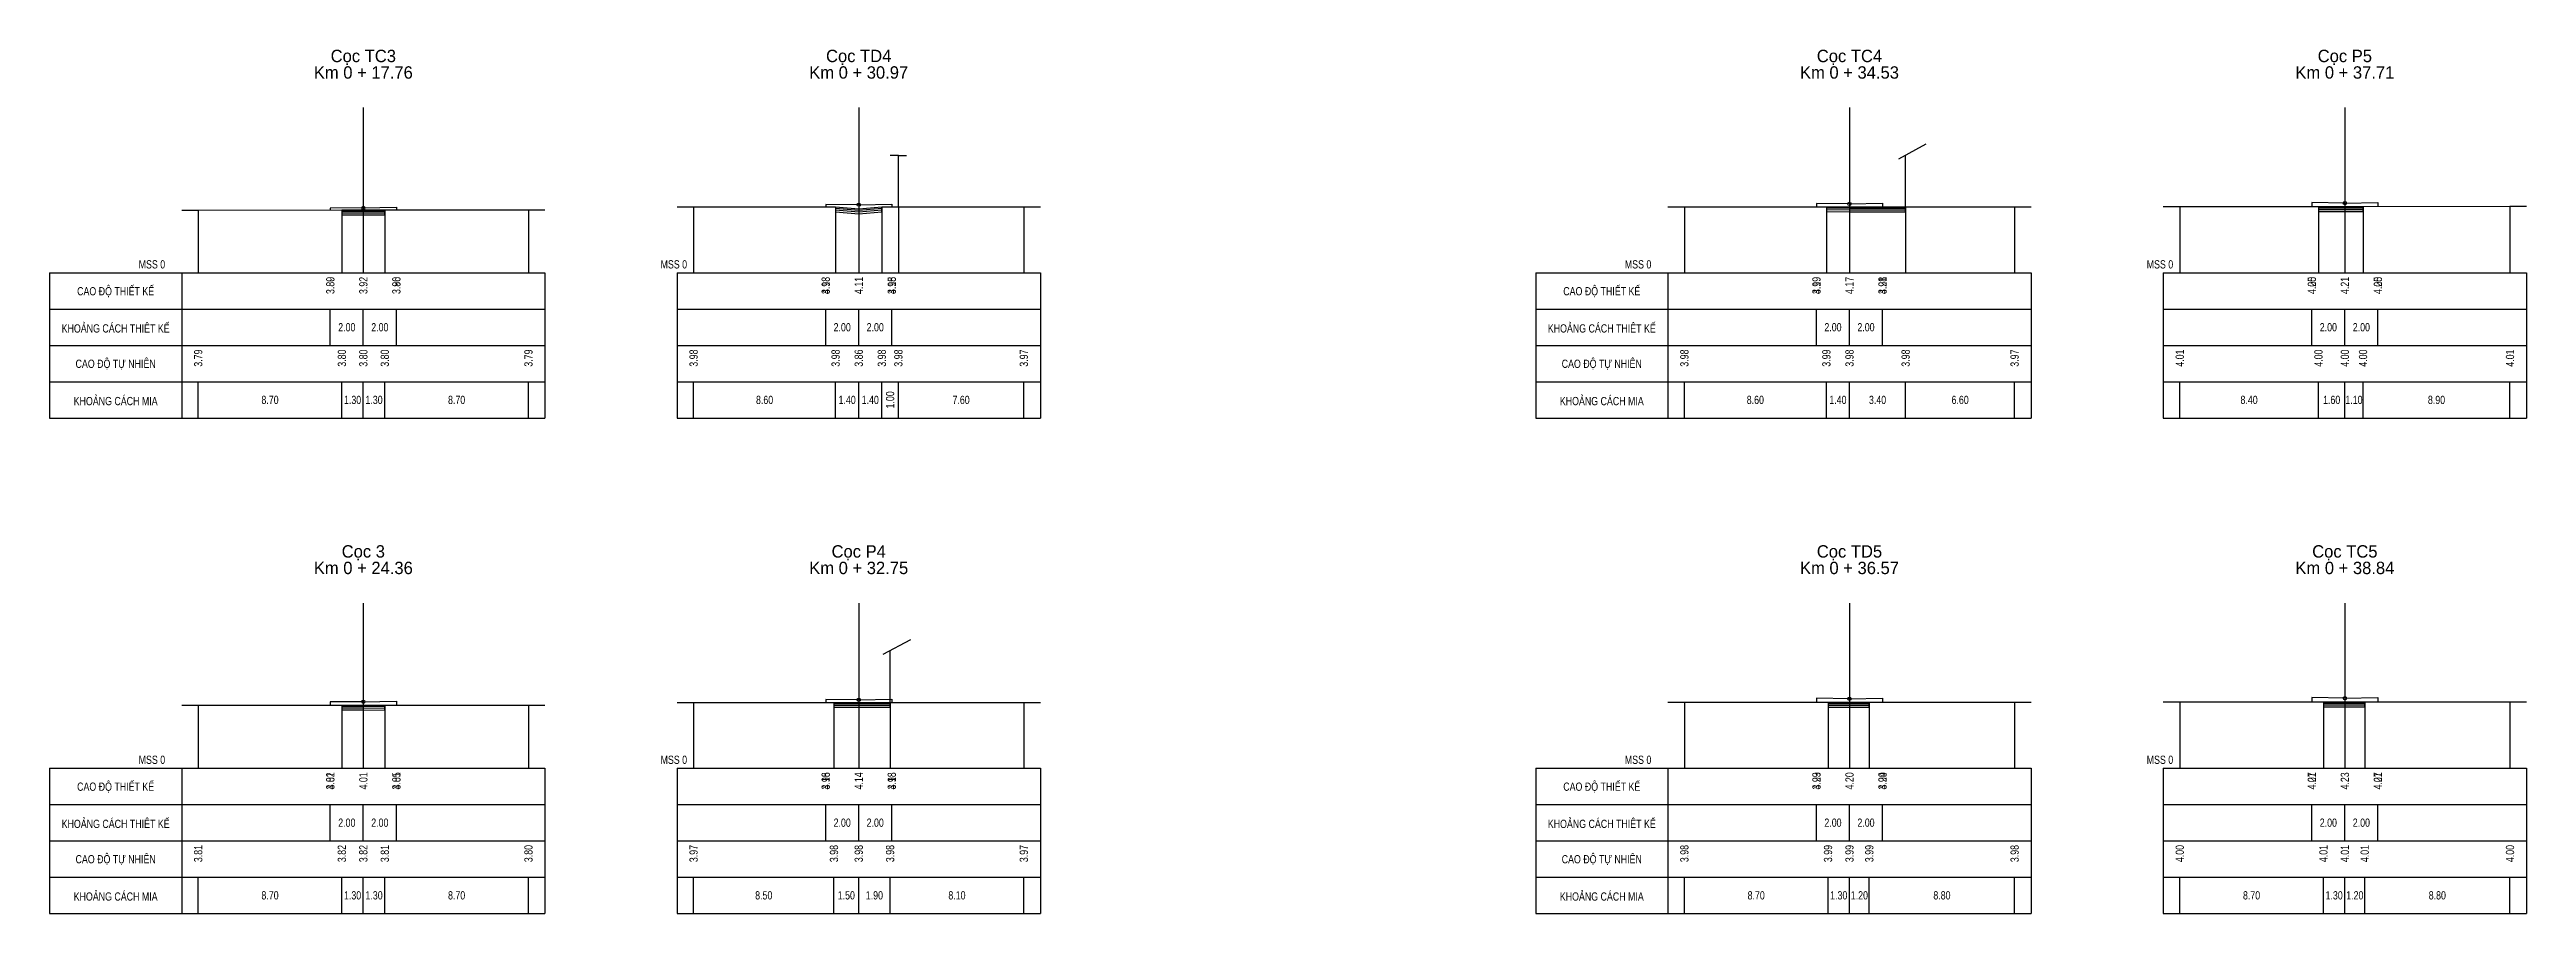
# Model space of a CAD drawing. Header units: inches. Extents: x 261 to 651, y -252 to 113.
# Drawn here: x 441 to 591, y -252 to -199.7 of the extents above; entities that cross this region are included whole.
import ezdxf
from ezdxf.enums import TextEntityAlignment as Align

# ---------------------------------------------------------------- set-up
doc = ezdxf.new("R2010")
doc.units = ezdxf.units.IN
doc.header["$MEASUREMENT"] = 0
for name, color, linetype in [('Bang TN tu nhien', 3, 'Continuous'), ('Duong cu', 8, 'Continuous'), ('Duong do thiet ke', 2, 'Continuous'), ('Duong dong trac ngang tu nhien', 9, 'Continuous'), ('KH_VAT', 8, 'Continuous'), ('Mat duong PD 1', 1, 'Continuous'), ('Taluy', 1, 'Continuous'), ('Trac ngang tu nhien', 3, 'Continuous'), ('TracNgang', 7, 'Continuous')]:
    doc.layers.add(name, color=color, linetype=linetype)
doc.styles.add('BangTN', font='viet buddy.shx', dxfattribs={"width": 0.8})

msp = doc.modelspace()

# ---------------------------------------------------------------- texts
at = {"layer": 'Bang TN tu nhien', "color": 3, "style": 'BangTN', "width": 0.8}
for s, p in [('CAO ĐỘ THIẾT KẾ', (445, -214.3)), ('CAO ĐỘ THIẾT KẾ', (535, -214.3)), ('KHOẢNG CÁCH THIÊT KẾ', (445, -216.5)), ('KHOẢNG CÁCH THIÊT KẾ', (535, -216.5)), ('CAO ĐỘ TỰ NHIÊN', (445, -218.7)), ('CAO ĐỘ TỰ NHIÊN', (535, -218.7)), ('KHOẢNG CÁCH MIA', (445, -220.9)), ('KHOẢNG CÁCH MIA', (535, -220.9)), ('CAO ĐỘ THIẾT KẾ', (445, -244.3)), ('CAO ĐỘ THIẾT KẾ', (535, -244.3)), ('KHOẢNG CÁCH THIÊT KẾ', (445, -246.5)), ('KHOẢNG CÁCH THIÊT KẾ', (535, -246.5)), ('CAO ĐỘ TỰ NHIÊN', (445, -248.7)), ('CAO ĐỘ TỰ NHIÊN', (535, -248.7)), ('KHOẢNG CÁCH MIA', (445, -250.9)), ('KHOẢNG CÁCH MIA', (535, -250.9))]:
    msp.add_text(s, height=0.5, dxfattribs=at).set_placement(p, align=Align.MIDDLE)
at = {"layer": 'Trac ngang tu nhien', "color": 3, "style": 'BangTN'}
for s, p in [('Km 0 + 17.76', (460, -201.45)), ('Cọc TC3', (460, -200.45)), ('Km 0 + 30.97', (490, -201.45)), ('Cọc TD4', (490, -200.45)), ('Km 0 + 34.53', (550, -201.45)), ('Cọc TC4', (550, -200.45)), ('Km 0 + 37.71', (580, -201.45)), ('Cọc P5', (580, -200.45)), ('Km 0 + 24.36', (460, -231.45)), ('Cọc 3', (460, -230.45)), ('Km 0 + 32.75', (490, -231.45)), ('Cọc P4', (490, -230.45)), ('Km 0 + 36.57', (550, -231.45)), ('Cọc TD5', (550, -230.45)), ('Km 0 + 38.84', (580, -231.45)), ('Cọc TC5', (580, -230.45))]:
    msp.add_text(s, height=0.75, dxfattribs=at).set_placement(p, align=Align.CENTER)
at = {"layer": 'Trac ngang tu nhien', "color": 3, "char_height": 0.5, "style": 'BangTN'}
for insert, attachment_point in [((448, -212.95), 9), ((478, -212.95), 7), ((538, -212.95), 9), ((568, -212.95), 7), ((448, -242.95), 9), ((478, -242.95), 7), ((538, -242.95), 9), ((568, -242.95), 7)]:
    msp.add_mtext('MSS 0', dxfattribs=dict(at, insert=insert, attachment_point=attachment_point))
at = {"layer": 'TracNgang', "color": 2, "style": 'BangTN', "width": 0.8}
for s, p in [('3.80', (458, -213.45)), ('3.89', (458, -213.45)), ('3.92', (460, -213.45)), ('3.96', (462, -213.45)), ('3.80', (462, -213.45)), ('3.98', (488, -213.45)), ('4.13', (488, -213.45)), ('4.11', (490, -213.45)), ('3.98', (492, -213.45)), ('4.15', (492, -213.45)), ('3.99', (548, -213.45)), ('4.19', (548, -213.45)), ('4.17', (550, -213.45)), ('4.21', (552, -213.45)), ('3.98', (552, -213.45)), ('4.00', (578, -213.45)), ('4.25', (578, -213.45)), ('4.21', (580, -213.45)), ('4.25', (582, -213.45)), ('4.00', (582, -213.45)), ('3.82', (458, -243.45)), ('4.01', (458, -243.45)), ('4.01', (460, -243.45)), ('4.05', (462, -243.45)), ('3.81', (462, -243.45)), ('3.98', (488, -243.45)), ('4.16', (488, -243.45)), ('4.14', (490, -243.45)), ('4.18', (492, -243.45)), ('3.98', (492, -243.45)), ('3.99', (548, -243.45)), ('4.23', (548, -243.45)), ('4.20', (550, -243.45)), ('4.24', (552, -243.45)), ('3.99', (552, -243.45)), ('4.01', (578, -243.45)), ('4.27', (578, -243.45)), ('4.23', (580, -243.45)), ('4.27', (582, -243.45)), ('4.01', (582, -243.45))]:
    msp.add_text(s, height=0.5, rotation=90, dxfattribs=at).set_placement(p, align=Align.MIDDLE_RIGHT)
for p in [(459, -216.5), (461, -216.5), (489, -216.5), (491, -216.5), (549, -216.5), (551, -216.5), (579, -216.5), (581, -216.5), (459, -246.5), (461, -246.5), (489, -246.5), (491, -246.5), (549, -246.5), (551, -246.5), (579, -246.5), (581, -246.5)]:
    msp.add_text('2.00', height=0.5, dxfattribs=at).set_placement(p, align=Align.MIDDLE)
at = {"layer": 'TracNgang', "color": 3, "style": 'BangTN', "width": 0.8}
for s, p in [('3.79', (450, -217.85)), ('3.80', (458.7, -217.85)), ('3.80', (460, -217.85)), ('3.80', (461.3, -217.85)), ('3.79', (470, -217.85)), ('3.98', (480, -217.85)), ('3.98', (488.6, -217.85)), ('3.86', (490, -217.85)), ('3.98', (491.4, -217.85)), ('3.98', (492.4, -217.85)), ('3.97', (500, -217.85)), ('3.98', (540, -217.85)), ('3.99', (548.6, -217.85)), ('3.98', (550, -217.85)), ('3.98', (553.4, -217.85)), ('3.97', (560, -217.85)), ('4.01', (570, -217.85)), ('4.00', (578.4, -217.85)), ('4.00', (580, -217.85)), ('4.00', (581.1, -217.85)), ('4.01', (590, -217.85)), ('3.81', (450, -247.85)), ('3.82', (458.7, -247.85)), ('3.82', (460, -247.85)), ('3.81', (461.3, -247.85)), ('3.80', (470, -247.85)), ('3.97', (480, -247.85)), ('3.98', (488.5, -247.85)), ('3.98', (490, -247.85)), ('3.98', (491.9, -247.85)), ('3.97', (500, -247.85)), ('3.98', (540, -247.85)), ('3.99', (548.7, -247.85)), ('3.99', (550, -247.85)), ('3.99', (551.2, -247.85)), ('3.98', (560, -247.85)), ('4.00', (570, -247.85)), ('4.01', (578.7, -247.85)), ('4.01', (580, -247.85)), ('4.01', (581.2, -247.85)), ('4.00', (590, -247.85))]:
    msp.add_text(s, height=0.5, rotation=90, dxfattribs=at).set_placement(p, align=Align.MIDDLE_RIGHT)
msp.add_text('1.00', height=0.5, rotation=90, dxfattribs=at).set_placement((491.9, -220.9), align=Align.MIDDLE)
for s, p in [('8.70', (454.35, -220.9)), ('1.30', (459.35, -220.9)), ('1.30', (460.65, -220.9)), ('8.70', (465.65, -220.9)), ('8.60', (484.3, -220.9)), ('1.40', (489.3, -220.9)), ('1.40', (490.7, -220.9)), ('7.60', (496.2, -220.9)), ('8.60', (544.3, -220.9)), ('1.40', (549.3, -220.9)), ('3.40', (551.7, -220.9)), ('6.60', (556.7, -220.9)), ('8.40', (574.2, -220.9)), ('1.60', (579.2, -220.9)), ('1.10', (580.55, -220.9)), ('8.90', (585.55, -220.9)), ('8.70', (454.35, -250.9)), ('1.30', (459.35, -250.9)), ('1.30', (460.65, -250.9)), ('8.70', (465.65, -250.9)), ('8.50', (484.25, -250.9)), ('1.50', (489.25, -250.9)), ('1.90', (490.95, -250.9)), ('8.10', (495.95, -250.9)), ('8.70', (544.35, -250.9)), ('1.30', (549.35, -250.9)), ('1.20', (550.6, -250.9)), ('8.80', (555.6, -250.9)), ('8.70', (574.35, -250.9)), ('1.30', (579.35, -250.9)), ('1.20', (580.6, -250.9)), ('8.80', (585.6, -250.9))]:
    msp.add_text(s, height=0.5, dxfattribs=at).set_placement(p, align=Align.MIDDLE)

# ---------------------------------------------------------------- blocks, each defined once
blk = doc.blocks.new('CHIEUDUNGVAT12')
at = {"layer": 'KH_VAT', "color": 1}
for q in [(-2.5, 15.63), (2.5, 15.63)]:
    blk.add_line((0, 15.63), q, dxfattribs=at)
at = {"layer": 'KH_VAT', "color": 7}
blk.add_lwpolyline([(0, 0), (0, 15.63)], dxfattribs=at)
blk = doc.blocks.new('ChieuDungVat4.dwg')
at = {"layer": 'KH_VAT', "color": 1}
blk.add_blockref('CHIEUDUNGVAT12', (0, 0), dxfattribs=at)
blk = doc.blocks.new('ChieuDungVat2.dwg')
at = {"layer": 'KH_VAT', "color": 6}
for points in [[(-2.09, 14.6), (6.27, 19.07)], [(0, 0), (0, 15.72)]]:
    blk.add_lwpolyline(points, dxfattribs=at)

# ---------------------------------------------------------------- linework, layer by layer
at = {"layer": 'Bang TN tu nhien', "color": 3}
for p, q in [((460, -203.2), (460, -213.2)), ((490, -203.2), (490, -213.2)), ((550, -203.2), (550, -213.2)), ((580, -203.2), (580, -213.2)), ((441, -213.2), (441, -222)), ((441, -213.2), (471, -213.2)), ((449, -213.2), (449, -222)), ((471, -213.2), (471, -222)), ((479, -213.2), (479, -222)), ((479, -213.2), (501, -213.2)), ((501, -213.2), (501, -222)), ((531, -213.2), (531, -222)), ((531, -213.2), (561, -213.2)), ((539, -213.2), (539, -222)), ((561, -213.2), (561, -222)), ((569, -213.2), (569, -222)), ((569, -213.2), (591, -213.2)), ((591, -213.2), (591, -222)), ((441, -215.4), (471, -215.4)), ((479, -215.4), (501, -215.4)), ((531, -215.4), (561, -215.4)), ((569, -215.4), (591, -215.4)), ((441, -217.6), (471, -217.6)), ((479, -217.6), (501, -217.6)), ((531, -217.6), (561, -217.6)), ((569, -217.6), (591, -217.6)), ((441, -219.8), (471, -219.8)), ((479, -219.8), (501, -219.8)), ((531, -219.8), (561, -219.8)), ((569, -219.8), (591, -219.8)), ((441, -222), (471, -222)), ((479, -222), (501, -222)), ((531, -222), (561, -222)), ((569, -222), (591, -222)), ((460, -233.2), (460, -243.2)), ((490, -233.2), (490, -243.2)), ((550, -233.2), (550, -243.2)), ((580, -233.2), (580, -243.2)), ((441, -243.2), (441, -252)), ((441, -243.2), (471, -243.2)), ((449, -243.2), (449, -252)), ((471, -243.2), (471, -252)), ((479, -243.2), (479, -252)), ((479, -243.2), (501, -243.2)), ((501, -243.2), (501, -252)), ((531, -243.2), (531, -252)), ((531, -243.2), (561, -243.2)), ((539, -243.2), (539, -252)), ((561, -243.2), (561, -252)), ((569, -243.2), (569, -252)), ((569, -243.2), (591, -243.2)), ((591, -243.2), (591, -252)), ((441, -245.4), (471, -245.4)), ((479, -245.4), (501, -245.4)), ((531, -245.4), (561, -245.4)), ((569, -245.4), (591, -245.4)), ((441, -247.6), (471, -247.6)), ((479, -247.6), (501, -247.6)), ((531, -247.6), (561, -247.6)), ((569, -247.6), (591, -247.6)), ((441, -249.8), (471, -249.8)), ((479, -249.8), (501, -249.8)), ((531, -249.8), (561, -249.8)), ((569, -249.8), (591, -249.8)), ((441, -252), (471, -252)), ((479, -252), (501, -252)), ((531, -252), (561, -252)), ((569, -252), (591, -252))]:
    msp.add_line(p, q, dxfattribs=at)
at = {"layer": 'Duong cu'}
for points in [[(458.7, -209.4), (458.7, -209.69), (460, -209.69), (461.3, -209.69), (461.3, -209.4)], [(458.7, -209.47), (460, -209.47), (461.3, -209.47)], [(458.7, -209.57), (460, -209.57), (461.3, -209.57)], [(488.6, -209.22), (488.6, -209.51), (490, -209.63), (491.4, -209.51), (491.4, -209.22)], [(488.6, -209.29), (490, -209.41), (491.4, -209.29)], [(488.6, -209.39), (490, -209.51), (491.4, -209.39)], [(548.6, -209.21), (548.6, -209.5), (550, -209.51), (553.4, -209.51), (553.4, -209.22)], [(548.6, -209.28), (550, -209.29), (553.4, -209.29)], [(548.6, -209.38), (550, -209.39), (553.4, -209.39)], [(578.4, -209.2), (578.4, -209.49), (580, -209.49), (581.1, -209.49), (581.1, -209.2)], [(578.4, -209.27), (580, -209.27), (581.1, -209.27)], [(578.4, -209.37), (580, -209.37), (581.1, -209.37)], [(458.7, -239.38), (458.7, -239.67), (460, -239.67), (461.3, -239.68), (461.3, -239.39)], [(458.7, -239.45), (460, -239.45), (461.3, -239.46)], [(458.7, -239.55), (460, -239.55), (461.3, -239.56)], [(488.5, -239.22), (488.5, -239.51), (490, -239.51), (491.9, -239.51), (491.9, -239.22)], [(488.5, -239.29), (490, -239.29), (491.9, -239.29)], [(488.5, -239.39), (490, -239.39), (491.9, -239.39)], [(548.7, -239.21), (548.7, -239.5), (550, -239.5), (551.2, -239.5), (551.2, -239.21)], [(548.7, -239.28), (550, -239.28), (551.2, -239.28)], [(548.7, -239.38), (550, -239.38), (551.2, -239.38)], [(578.7, -239.19), (578.7, -239.48), (580, -239.48), (581.2, -239.48), (581.2, -239.19)], [(578.7, -239.26), (580, -239.26), (581.2, -239.26)], [(578.7, -239.36), (580, -239.36), (581.2, -239.36)]]:
    msp.add_lwpolyline(points, dxfattribs=at)
at = {"layer": 'Duong do thiet ke', "color": 1}
for centre in [(460, -209.28), (490, -209.08), (550, -209.03), (580, -208.98), (460, -239.18), (490, -239.06), (550, -239), (580, -238.97)]:
    msp.add_circle(centre, 0.1, dxfattribs=at)
at = {"layer": 'Duong dong trac ngang tu nhien', "color": 8}
for p, q in [((450, -209.41), (450, -213.2)), ((458.7, -209.4), (458.7, -213.2)), ((460, -209.4), (460, -213.2)), ((461.3, -209.4), (461.3, -213.2)), ((470, -209.4), (470, -213.2)), ((480, -209.22), (480, -213.2)), ((488.6, -209.22), (488.6, -213.2)), ((490, -209.34), (490, -213.2)), ((491.4, -209.22), (491.4, -213.2)), ((492.4, -209.22), (492.4, -213.2)), ((500, -209.22), (500, -213.2)), ((540, -209.21), (540, -213.2)), ((548.6, -209.21), (548.6, -213.2)), ((550, -209.22), (550, -213.2)), ((553.4, -209.22), (553.4, -213.2)), ((560, -209.22), (560, -213.2)), ((570, -209.19), (570, -213.2)), ((578.4, -209.2), (578.4, -213.2)), ((580, -209.2), (580, -213.2)), ((581.1, -209.2), (581.1, -213.2)), ((590, -209.18), (590, -213.2)), ((450, -239.38), (450, -243.2)), ((458.7, -239.38), (458.7, -243.2)), ((460, -239.38), (460, -243.2)), ((461.3, -239.39), (461.3, -243.2)), ((470, -239.39), (470, -243.2)), ((480, -239.22), (480, -243.2)), ((488.5, -239.22), (488.5, -243.2)), ((490, -239.22), (490, -243.2)), ((491.9, -239.22), (491.9, -243.2)), ((500, -239.22), (500, -243.2)), ((540, -239.21), (540, -243.2)), ((548.7, -239.21), (548.7, -243.2)), ((550, -239.21), (550, -243.2)), ((551.2, -239.21), (551.2, -243.2)), ((560, -239.21), (560, -243.2)), ((570, -239.19), (570, -243.2)), ((578.7, -239.19), (578.7, -243.2)), ((580, -239.19), (580, -243.2)), ((581.2, -239.19), (581.2, -243.2)), ((590, -239.19), (590, -243.2))]:
    msp.add_line(p, q, dxfattribs=at)
at = {"layer": 'Mat duong PD 1'}
for points in [[(460, -209.28), (458, -209.3)], [(460, -209.28), (462, -209.24)], [(490, -209.08), (488, -209.07)], [(490, -209.08), (492, -209.04)], [(550, -209.03), (548, -209.01)], [(550, -209.03), (552, -208.99)], [(580, -208.98), (578, -208.95)], [(580, -208.98), (582, -208.94)], [(460, -239.18), (458, -239.19)], [(460, -239.18), (462, -239.14)], [(490, -239.06), (488, -239.04)], [(490, -239.06), (492, -239.02)], [(550, -239), (548, -238.97)], [(550, -239), (552, -238.96)], [(580, -238.97), (578, -238.93)], [(580, -238.97), (582, -238.93)]]:
    msp.add_lwpolyline(points, dxfattribs=at)
at = {"layer": 'Taluy'}
for points in [[(458, -209.3), (458, -209.4), (458, -209.4)], [(462, -209.24), (462, -209.4), (462, -209.4)], [(488, -209.07), (488, -209.22), (488, -209.22)], [(492, -209.04), (492, -209.22), (492, -209.22)], [(548, -209.01), (548, -209.21), (548, -209.21)], [(552, -208.99), (552, -209.22), (552, -209.22)], [(578, -208.95), (578, -209.2), (578, -209.2)], [(582, -208.94), (582, -209.2), (582, -209.2)], [(458, -239.19), (458, -239.38), (458, -239.38)], [(462, -239.14), (462, -239.39), (462, -239.39)], [(488, -239.04), (488, -239.22), (488, -239.22)], [(492, -239.02), (492, -239.22), (492, -239.22)], [(548, -238.97), (548, -239.21), (548, -239.21)], [(552, -238.96), (552, -239.21), (552, -239.21)], [(578, -238.93), (578, -239.19), (578, -239.19)], [(582, -238.93), (582, -239.19), (582, -239.19)]]:
    msp.add_lwpolyline(points, dxfattribs=at)
at = {"layer": 'Trac ngang tu nhien', "color": 3}
for points in [[(449, -209.41), (450, -209.41), (458.7, -209.4), (460, -209.4), (461.3, -209.4), (470, -209.4), (471, -209.4)], [(479, -209.22), (480, -209.22), (488.6, -209.22), (490, -209.34), (491.4, -209.22), (492.4, -209.22), (500, -209.22), (501, -209.22)], [(539, -209.21), (540, -209.21), (548.6, -209.21), (550, -209.22), (553.4, -209.22), (560, -209.22), (561, -209.22)], [(569, -209.19), (570, -209.19), (578.4, -209.2), (580, -209.2), (581.1, -209.2), (590, -209.18), (591, -209.18)], [(449, -239.38), (450, -239.38), (458.7, -239.38), (460, -239.38), (461.3, -239.39), (470, -239.39), (471, -239.39)], [(479, -239.22), (480, -239.22), (488.5, -239.22), (490, -239.22), (491.9, -239.22), (500, -239.22), (501, -239.22)], [(539, -239.21), (540, -239.21), (548.7, -239.21), (550, -239.21), (551.2, -239.21), (560, -239.21), (561, -239.21)], [(569, -239.19), (570, -239.19), (578.7, -239.19), (580, -239.19), (581.2, -239.19), (590, -239.19), (591, -239.19)]]:
    msp.add_lwpolyline(points, dxfattribs=at)
at = {"layer": 'TracNgang', "color": 2}
for p, q in [((458, -217.6), (458, -215.4)), ((460, -217.6), (460, -215.4)), ((462, -217.6), (462, -215.4)), ((488, -217.6), (488, -215.4)), ((490, -217.6), (490, -215.4)), ((492, -217.6), (492, -215.4)), ((548, -217.6), (548, -215.4)), ((550, -217.6), (550, -215.4)), ((552, -217.6), (552, -215.4)), ((578, -217.6), (578, -215.4)), ((580, -217.6), (580, -215.4)), ((582, -217.6), (582, -215.4)), ((458, -247.6), (458, -245.4)), ((460, -247.6), (460, -245.4)), ((462, -247.6), (462, -245.4)), ((488, -247.6), (488, -245.4)), ((490, -247.6), (490, -245.4)), ((492, -247.6), (492, -245.4)), ((548, -247.6), (548, -245.4)), ((550, -247.6), (550, -245.4)), ((552, -247.6), (552, -245.4)), ((578, -247.6), (578, -245.4)), ((580, -247.6), (580, -245.4)), ((582, -247.6), (582, -245.4))]:
    msp.add_line(p, q, dxfattribs=at)
at = {"layer": 'TracNgang', "color": 3}
for p, q in [((450, -222), (450, -219.8)), ((458.7, -222), (458.7, -219.8)), ((460, -222), (460, -219.8)), ((461.3, -222), (461.3, -219.8)), ((470, -222), (470, -219.8)), ((480, -222), (480, -219.8)), ((488.6, -222), (488.6, -219.8)), ((490, -222), (490, -219.8)), ((491.4, -222), (491.4, -219.8)), ((492.4, -222), (492.4, -219.8)), ((500, -222), (500, -219.8)), ((540, -222), (540, -219.8)), ((548.6, -222), (548.6, -219.8)), ((550, -222), (550, -219.8)), ((553.4, -222), (553.4, -219.8)), ((560, -222), (560, -219.8)), ((570, -222), (570, -219.8)), ((578.4, -222), (578.4, -219.8)), ((580, -222), (580, -219.8)), ((581.1, -222), (581.1, -219.8)), ((590, -222), (590, -219.8)), ((450, -252), (450, -249.8)), ((458.7, -252), (458.7, -249.8)), ((460, -252), (460, -249.8)), ((461.3, -252), (461.3, -249.8)), ((470, -252), (470, -249.8)), ((480, -252), (480, -249.8)), ((488.5, -252), (488.5, -249.8)), ((490, -252), (490, -249.8)), ((491.9, -252), (491.9, -249.8)), ((500, -252), (500, -249.8)), ((540, -252), (540, -249.8)), ((548.7, -252), (548.7, -249.8)), ((550, -252), (550, -249.8)), ((551.2, -252), (551.2, -249.8)), ((560, -252), (560, -249.8)), ((570, -252), (570, -249.8)), ((578.7, -252), (578.7, -249.8)), ((580, -252), (580, -249.8)), ((581.2, -252), (581.2, -249.8)), ((590, -252), (590, -249.8))]:
    msp.add_line(p, q, dxfattribs=at)

# ---------------------------------------------------------------- block references
at = {"color": 3, "xscale": 0.2, "yscale": 0.2000000000000002, "zscale": 0.2}
for name, p in [('ChieuDungVat2.dwg', (553.4, -209.22)), ('ChieuDungVat4.dwg', (492.4, -209.22)), ('ChieuDungVat2.dwg', (491.9, -239.22))]:
    msp.add_blockref(name, p, dxfattribs=at)

msp.set_redraw_order([(e.dxf.handle, doc.entitydb.next_handle()) for e in msp.query("TEXT MTEXT ATTDEF DIMENSION ARC_DIMENSION")])  # texts and dimensions are drawn at this point

doc.saveas('drawing.dxf')
